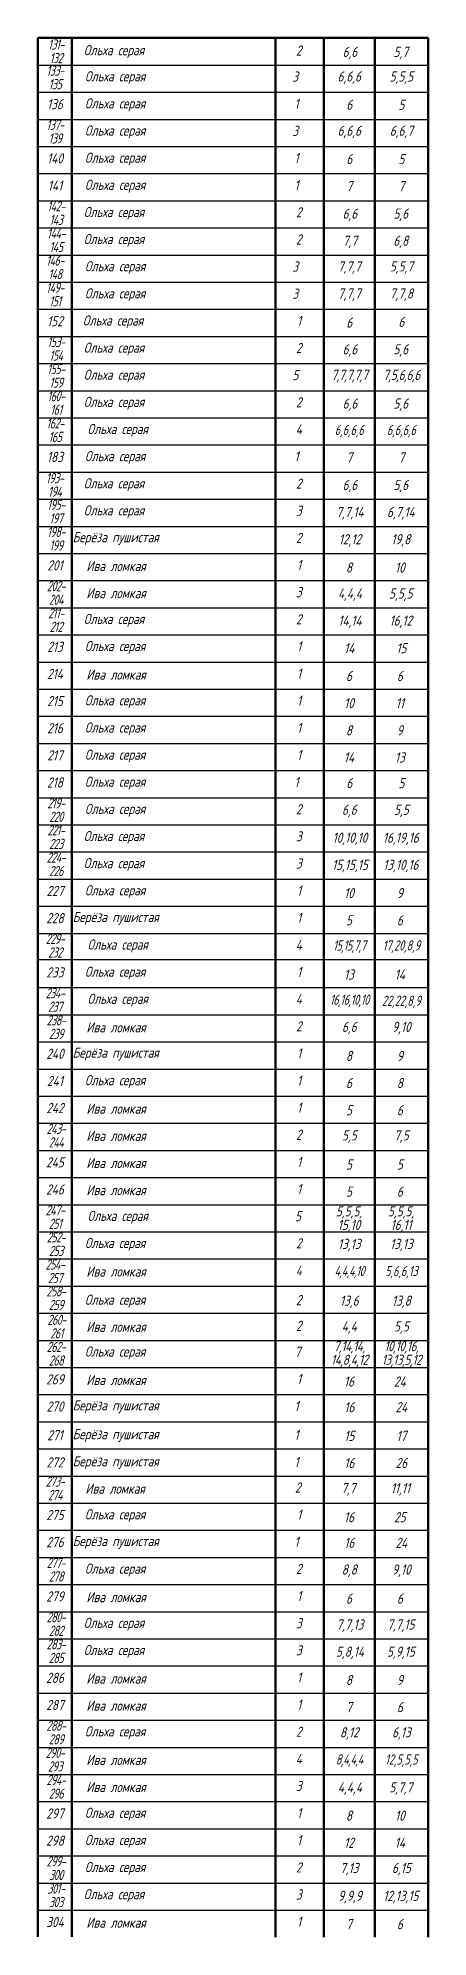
# Model space of a CAD drawing. Header units: metres. Extents: x 23128 to 34628, y -678634 to 13070.
# Drawn here: x 23128 to 34628, y -98714 to -42723 of the extents above; entities that cross this region are included whole.
import ezdxf

# ---------------------------------------------------------------- set-up
doc = ezdxf.new("R2010")
doc.units = ezdxf.units.M
for name, color, linetype, lineweight in [('Лиственные', 160, 'Continuous', 30), ('ТАБЛИЦА 50', 51, 'Continuous', 50), ('текст 300', 7, 'Continuous', 30)]:
    doc.layers.add(name, color=color, linetype=linetype, lineweight=lineweight)
doc.layers.add('ТАБЛИЦА', color=18, linetype='Continuous', true_color=0x000000)
doc.styles.add('NF_VGP_3.0', font='cs_gost2304.shx', dxfattribs={"oblique": 15, "height": 300})

msp = doc.modelspace()

# ---------------------------------------------------------------- texts
at = {"layer": 'Лиственные', "lineweight": 30, "transparency": 33554687, "char_height": 300, "attachment_point": 5, "style": 'NF_VGP_3.0'}
for s, insert, width in [('Ольха серая', (25369, -43123), 6349.98), ('Ольха серая', (25402, -43892), 6349.98), ('Ольха серая', (25402, -44692), 6349.98), ('Ольха серая', (25402, -45492), 6349.98), ('Ольха серая', (25402, -46292), 6349.98), ('Ольха серая', (25402, -47092), 6349.98), ('Ольха серая', (25369, -47892), 6349.98), ('Ольха серая', (25369, -48692), 6349.98), ('Ольха серая', (25402, -49492), 6349.98), ('Ольха серая', (25402, -50292), 6349.98), ('Ольха серая', (25341, -51092), 6349.98), ('Ольха серая', (25369, -51892), 6349.98), ('Ольха серая', (25369, -52692), 6349.98), ('Ольха серая', (25369, -53492), 6349.98), ('Ольха серая', (25479, -54292), 6349.98), ('Ольха серая', (25402, -55092), 6349.98), ('Ольха серая', (25369, -55892), 6349.98), ('Ольха серая', (25369, -56692), 6349.98), ('\\pxqj;Берёза пушистая', (26017, -57481), 3736), ('Ива ломкая', (25430, -58292), 6349.98), ('Ива ломкая', (25430, -59092), 6349.98), ('Ольха серая', (25369, -59892), 6349.98), ('Ольха серая', (25402, -60692), 6349.98), ('Ива ломкая', (25430, -61492), 6349.98), ('Ольха серая', (25402, -62292), 6349.98), ('Ольха серая', (25402, -63092), 6349.98), ('Ольха серая', (25402, -63892), 6349.98), ('Ольха серая', (25402, -64692), 6349.98), ('Ольха серая', (25402, -65492), 6349.98), ('Ольха серая', (25369, -66292), 6349.98), ('Ольха серая', (25369, -67092), 6349.98), ('Ольха серая', (25402, -67892), 6349.98), ('\\pxqj;Берёза пушистая', (26017, -68681), 3736), ('Ольха серая', (25479, -69492), 6349.98), ('Ольха серая', (25402, -70292), 6349.98), ('Ольха серая', (25479, -71092), 6349.98), ('Ива ломкая', (25430, -71892), 6349.98), ('\\pxqj;Берёза пушистая', (26017, -72681), 3736), ('Ольха серая', (25402, -73492), 6349.98), ('Ива ломкая', (25430, -74292), 6349.98), ('Ива ломкая', (25430, -75092), 6349.98), ('Ива ломкая', (25430, -75892), 6349.98), ('Ива ломкая', (25430, -76692), 6349.98), ('Ольха серая', (25479, -77492), 6349.98), ('Ольха серая', (25402, -78292), 6349.98), ('Ива ломкая', (25430, -79092), 6349.98), ('Ольха серая', (25402, -79965), 6349.98), ('Ива ломкая', (25430, -80723), 6349.98), ('Ольха серая', (25402, -81492), 6349.98), ('Ива ломкая', (25430, -82292), 6349.98), ('\\pxqj;Берёза пушистая', (26017, -83081), 3736), ('\\pxqj;Берёза пушистая', (26017, -83928), 3736), ('\\pxqj;Берёза пушистая', (26017, -84728), 3736), ('Ива ломкая', (25402, -85492), 6349.98), ('Ольха серая', (25402, -86292), 6349.98), ('\\pxqj;Берёза пушистая', (26017, -87081), 3736), ('Ольха серая', (25402, -87892), 6349.98), ('Ива ломкая', (25430, -88692), 6349.98), ('Ольха серая', (25369, -89492), 6349.98), ('Ольха серая', (25369, -90292), 6349.98), ('Ива ломкая', (25430, -91092), 6349.98), ('Ива ломкая', (25430, -91892), 6349.98), ('Ольха серая', (25402, -92692), 6349.98), ('Ива ломкая', (25430, -93492), 6349.98), ('Ива ломкая', (25430, -94292), 6349.98), ('Ольха серая', (25402, -95092), 6349.98), ('Ольха серая', (25402, -95892), 6349.98), ('Ольха серая', (25402, -96692), 6349.98), ('Ольха серая', (25369, -97492), 6349.98), ('Ива ломкая', (25430, -98292), 6349.98)]:
    msp.add_mtext(s, dxfattribs=dict(at, insert=insert, width=width))
at = {"layer": 'Лиственные', "color": 5, "char_height": 300, "attachment_point": 1, "style": 'NF_VGP_3.0'}
for s, insert, width in [('2', (30734, -42943), 243.91), ('3', (30629, -43712), 232.3), ('1', (30689, -44512), 156.16), ('3', (30629, -45312), 232.3), ('1', (30689, -46112), 156.16), ('1', (30689, -46912), 156.16), ('2', (30734, -47712), 243.91), ('2', (30734, -48512), 243.91), ('3', (30629, -49312), 232.3), ('3', (30629, -50112), 232.3), ('1', (30766, -50912), 156.16), ('2', (30734, -51712), 243.91), ('5', (30629, -52512), 232.3), ('2', (30734, -53312), 243.91), ('4', (30726, -54112), 239.07), ('1', (30689, -54912), 156.16), ('2', (30734, -55712), 243.91), ('3', (30734, -56512), 232.3), ('2', (30734, -57312), 243.91), ('1', (30766, -58112), 156.16), ('3', (30734, -58912), 232.3), ('2', (30734, -59712), 243.91), ('1', (30766, -60512), 156.16), ('1', (30766, -61312), 156.16), ('1', (30766, -62112), 156.16), ('1', (30766, -62912), 156.16), ('1', (30766, -63712), 156.16), ('1', (30689, -64512), 156.16), ('2', (30734, -65312), 243.91), ('3', (30734, -66112), 232.3), ('3', (30734, -66912), 232.3), ('1', (30766, -67712), 156.16), ('1', (30766, -68512), 156.16), ('4', (30726, -69312), 239.07), ('1', (30766, -70112), 156.16), ('4', (30726, -70912), 239.07), ('2', (30734, -71712), 243.91), ('1', (30766, -72512), 156.16), ('1', (30766, -73312), 156.16), ('1', (30766, -74112), 156.16), ('2', (30734, -74912), 243.91), ('1', (30766, -75712), 156.16), ('1', (30766, -76512), 156.16), ('5', (30706, -77312), 232.3), ('2', (30734, -78112), 243.91), ('4', (30726, -78912), 239.07), ('2', (30734, -79785), 243.91), ('2', (30734, -80543), 243.91), ('7', (30697, -81312), 216.46), ('1', (30766, -82112), 156.16), ('1', (30689, -82912), 156.16), ('1', (30689, -83759), 156.16), ('1', (30689, -84559), 156.16), ('2', (30706, -85312), 243.91), ('1', (30766, -86112), 156.16), ('1', (30689, -86912), 156.16), ('2', (30734, -87712), 243.91), ('1', (30766, -88512), 156.16), ('3', (30734, -89312), 232.3), ('3', (30734, -90112), 232.3), ('1', (30766, -90912), 156.16), ('1', (30766, -91712), 156.16), ('2', (30734, -92512), 243.91), ('4', (30726, -93312), 239.07), ('3', (30734, -94112), 232.3), ('1', (30766, -94912), 156.16), ('1', (30766, -95712), 156.16), ('2', (30734, -96512), 243.91), ('3', (30734, -97312), 232.3), ('1', (30766, -98112), 156.16)]:
    msp.add_mtext(s, dxfattribs=dict(at, insert=insert, width=width))
at = {"layer": 'текст 300', "color": 7, "transparency": 33554687, "char_height": 300, "attachment_point": 5, "line_spacing_factor": 0.8, "style": 'NF_VGP_3.0'}
for s, insert, width in [('{\\W0.9;\\T0.9;\\C256;131-\\P132}', (23656, -43116), 904.92), ('{\\W0.9;\\T0.9;\\C256;133-\\P135}', (23628, -43885), 904.92), ('{\\W0.9;\\T0.9;\\C256;137-\\P139}', (23628, -45485), 904.92), ('{\\W0.9;\\T0.9;\\C256;142-\\P143}', (23656, -47885), 904.92), ('{\\W0.9;\\T0.9;\\C256;144-\\P145}', (23656, -48685), 904.92), ('{\\W0.9;\\T0.9;\\C256;146-\\P148}', (23628, -49485), 904.92), ('{\\W0.9;\\T0.9;\\C256;149-\\P151}', (23628, -50285), 904.92), ('{\\W0.9;\\T0.9;\\C256;153-\\P154}', (23656, -51885), 904.92), ('{\\W0.9;\\T0.9;\\C256;155-\\P159}', (23656, -52685), 904.92), ('{\\W0.9;\\T0.9;\\C256;160-\\P161}', (23656, -53485), 904.92), ('{\\W0.9;\\T0.9;\\C256;162-\\P165}', (23628, -54285), 904.92), ('{\\W0.9;\\T0.9;\\C256;193-\\P194}', (23618, -55900), 980.61), ('{\\W0.9;\\T0.9;\\C256;195-\\P197}', (23656, -56685), 904.92), ('{\\W0.9;\\T0.9;\\C256;198-\\P199}', (23656, -57485), 904.92), ('{\\W0.9;\\T0.9;\\C256;202-\\P204}', (23656, -59085), 904.92), ('{\\W0.9;\\T0.9;\\C256;211-\\P212}', (23656, -59885), 904.92), ('{\\W0.9;\\T0.9;\\C256;219-\\P220}', (23656, -65485), 904.92), ('{\\W0.9;\\T0.9;\\C256;221-\\P223}', (23656, -66285), 904.92), ('{\\W0.9;\\T0.9;\\C256;224-\\P226}', (23656, -67085), 904.92), ('{\\W0.9;\\T0.9;\\C256;229-\\P232}', (23628, -69485), 904.92), ('{\\W0.9;\\T0.9;\\C256;234-\\P237}', (23628, -71085), 904.92), ('{\\W0.9;\\T0.9;\\C256;238-\\P239}', (23656, -71885), 904.92), ('{\\W0.9;\\T0.9;\\C256;243-\\P244}', (23656, -75085), 904.92), ('{\\W0.9;\\T0.9;\\C256;247-\\P251}', (23628, -77485), 904.92), ('{\\W0.9;\\T0.9;\\C256;252-\\P253}', (23656, -78285), 904.92), ('{\\W0.9;\\T0.9;\\C256;254-\\P257}', (23628, -79085), 904.92), ('{\\W0.9;\\T0.9;\\C256;258-\\P259}', (23656, -79878), 904.92), ('{\\W0.9;\\T0.9;\\C256;260-\\P261}', (23676, -80716), 904.92), ('{\\W0.9;\\T0.9;\\C256;262-\\P268}', (23656, -81516), 904.92), ('{\\W0.9;\\T0.9;\\C256;273-\\P274}', (23628, -85485), 904.92), ('{\\W0.9;\\T0.9;\\C256;277-\\P278}', (23656, -87885), 904.92), ('{\\W0.9;\\T0.9;\\C256;280-\\P282}', (23656, -89485), 904.92), ('{\\W0.9;\\T0.9;\\C256;283-\\P285}', (23656, -90285), 904.92), ('{\\W0.9;\\T0.9;\\C256;288-\\P289}', (23656, -92685), 904.92), ('{\\W0.9;\\T0.9;\\C256;290-\\P293}', (23628, -93485), 904.92), ('{\\W0.9;\\T0.9;\\C256;294-\\P296}', (23656, -94285), 904.92), ('{\\W0.9;\\T0.9;\\C256;299-\\P300}', (23656, -96685), 904.92), ('{\\W0.9;\\T0.9;\\C256;301-\\P303}', (23656, -97485), 904.92)]:
    msp.add_mtext(s, dxfattribs=dict(at, insert=insert, width=width))
at = {"layer": 'текст 300', "transparency": 33554687, "char_height": 300, "attachment_point": 5, "style": 'NF_VGP_3.0'}
for s, insert, width in [('6,6', (32325, -43167), 1427.54), ('5,7', (33825, -43167), 1427.54), ('6,6,6', (32306, -43892), 1500), ('5,5,5', (33842, -43892), 1540.96), ('6', (32306, -44692), 1500), ('5', (33842, -44692), 1572.46), ('6,6,6', (32306, -45492), 1500), ('6,6,7', (33842, -45492), 1540.96), ('6', (32306, -46292), 1500), ('5', (33842, -46292), 1572.46), ('7', (32306, -47092), 1500), ('7', (33842, -47092), 1572.46), ('6,6', (32325, -47936), 1427.54), ('5,6', (33825, -47936), 1427.54), ('7,7', (32325, -48736), 1427.54), ('6,8', (33825, -48736), 1427.54), ('7,7,7', (32306, -49492), 1500), ('5,5,7', (33842, -49492), 1540.96), ('7,7,7', (32306, -50292), 1500), ('7,7,8', (33842, -50292), 1540.96), ('6', (33842, -51092), 1572.46), ('6', (32306, -51114), 1500), ('6,6', (32325, -51936), 1427.54), ('5,6', (33825, -51936), 1427.54), ('{\\T0.9;7,7,7,7,7}', (32306, -52692), 1500), ('{\\T0.9;7,5,6,6,6}', (33842, -52692), 1540.96), ('6,6', (32325, -53536), 1427.54), ('5,6', (33825, -53536), 1427.54), ('{\\W0.9;6,6,6,6}', (32306, -54314), 1500), ('{\\W0.9;6,6,6,6}', (33842, -54314), 1572.46), ('7', (32306, -55092), 1500), ('7', (33842, -55092), 1572.46), ('6,6', (32325, -55936), 1427.54), ('5,6', (33825, -55936), 1427.54), ('7,7,14', (32325, -56736), 1427.54), ('6,7,14', (33825, -56736), 1427.54), ('12,12', (32325, -57536), 1427.54), ('19,8', (33825, -57536), 1427.54), ('8', (32297, -58336), 1427.54), ('10', (33797, -58336), 1427.54), ('4,4,4', (32325, -59136), 1427.54), ('5,5,5', (33825, -59136), 1427.54), ('14,14', (32325, -59936), 1427.54), ('16,12', (33825, -59936), 1427.54), ('14', (32306, -60714), 1500), ('15', (33842, -60714), 1572.46), ('6', (32297, -61536), 1427.54), ('6', (33797, -61536), 1427.54), ('10', (32297, -62336), 1427.54), ('11', (33797, -62336), 1427.54), ('8', (32297, -63136), 1427.54), ('9', (33797, -63136), 1427.54), ('14', (32297, -63936), 1427.54), ('13', (33797, -63936), 1427.54), ('6', (32306, -64692), 1500), ('5', (33842, -64692), 1572.46), ('6,6', (32306, -65514), 1500), ('5,5', (33842, -65514), 1572.46), ('10,10,10', (32325, -66336), 1427.54), ('16,19,16', (33825, -66336), 1427.54), ('15,15,15', (32325, -67136), 1427.54), ('13,10,16', (33825, -67136), 1427.54), ('10', (32297, -67936), 1427.54), ('9', (33797, -67936), 1427.54), ('5', (32297, -68736), 1427.54), ('6', (33797, -68736), 1427.54), ('{\\W0.9;\\T0.9;15,15,7,7}', (32306, -69514), 1500), ('{\\W0.9;17,20,8,9}', (33842, -69514), 1572.46), ('13', (32297, -70336), 1427.54), ('14', (33797, -70336), 1427.54), ('{\\W0.9;\\T0.9;16,16,10,10}', (32306, -71114), 1500), ('{\\W0.9;22,22,8,9}', (33842, -71145), 1572.46), ('6,6', (32306, -71914), 1500), ('9,10', (33842, -71914), 1572.46), ('8', (32297, -72736), 1427.54), ('9', (33797, -72736), 1427.54), ('6', (32297, -73536), 1427.54), ('8', (33797, -73536), 1427.54), ('5', (32297, -74336), 1427.54), ('6', (33797, -74336), 1427.54), ('5,5', (32306, -75114), 1500), ('7,5', (33842, -75114), 1572.46), ('5', (32297, -75936), 1427.54), ('5', (33797, -75936), 1427.54), ('5', (32297, -76736), 1427.54), ('6', (33797, -76736), 1427.54), ('13,13', (32306, -78314), 1500), ('13,13', (33842, -78314), 1572.46), ('{\\W0.9;\\T0.9;4,4,4,10}', (32306, -79114), 1500), ('{\\W0.9;5,6,6,13}', (33842, -79114), 1572.46), ('13,6', (32306, -79987), 1500), ('13,8', (33842, -79987), 1572.46), ('4,4', (32306, -80745), 1500), ('5,5', (33842, -80745), 1572.46), ('16', (32297, -82336), 1427.54), ('24', (33797, -82336), 1427.54), ('16', (32306, -83092), 1500), ('24', (33842, -83092), 1572.46), ('15', (32306, -83939), 1500), ('17', (33842, -83939), 1572.46), ('16', (32306, -84739), 1500), ('26', (33842, -84739), 1572.46), ('7,7', (32278, -85514), 1500), ('11,11', (33814, -85514), 1572.46), ('16', (32297, -86336), 1427.54), ('25', (33797, -86336), 1427.54), ('16', (32306, -87092), 1500), ('24', (33842, -87092), 1572.46), ('8,8', (32306, -87914), 1500), ('9,10', (33842, -87914), 1572.46), ('6', (32297, -88736), 1427.54), ('6', (33797, -88736), 1427.54), ('7,7,13', (32325, -89536), 1451.05), ('7,7,15', (33825, -89536), 1427.54), ('5,8,14', (32325, -90336), 1451.05), ('5,9,15', (33825, -90336), 1427.54), ('8', (32297, -91136), 1427.54), ('9', (33797, -91136), 1427.54), ('7', (32297, -91936), 1427.54), ('6', (33797, -91936), 1427.54), ('8,12', (32306, -92714), 1500), ('6,13', (33842, -92714), 1572.46), ('{\\W0.9;\\T0.9;8,4,4,4}', (32306, -93514), 1500), ('{\\W0.9;12,5,5,5}', (33842, -93514), 1572.46), ('4,4,4', (32325, -94336), 1427.54), ('5,7,7', (33825, -94336), 1427.54), ('8', (32297, -95136), 1427.54), ('10', (33797, -95136), 1427.54), ('12', (32297, -95936), 1427.54), ('14', (33797, -95936), 1427.54), ('7,13', (32306, -96714), 1500), ('6,15', (33842, -96714), 1572.46), ('9,9,9', (32325, -97536), 1451.05), ('12,13,15', (33825, -97536), 1427.54), ('7', (32297, -98336), 1427.54), ('6', (33797, -98336), 1427.54)]:
    msp.add_mtext(s, dxfattribs=dict(at, insert=insert, width=width))
at = {"layer": 'текст 300', "color": 7, "transparency": 33554687, "char_height": 300, "width": 1000, "attachment_point": 5, "style": 'NF_VGP_3.0'}
for s, insert in [('{\\C256;136}', (23628, -44674)), ('{\\C256;140}', (23628, -46274)), ('{\\C256;141}', (23628, -47074)), ('{\\C256;152}', (23628, -51073)), ('{\\C256;183}', (23628, -55074)), ('{\\C256;201}', (23628, -58273)), ('{\\C256;213}', (23628, -60673)), ('{\\C256;214}', (23628, -61473)), ('{\\C256;215}', (23628, -62273)), ('{\\C256;216}', (23628, -63073)), ('{\\C256;217}', (23628, -63873)), ('{\\C256;218}', (23628, -64674)), ('{\\C256;227}', (23628, -67873)), ('{\\C256;228}', (23628, -68673)), ('{\\C256;233}', (23628, -70273)), ('{\\C256;240}', (23628, -72673)), ('{\\C256;241}', (23628, -73473)), ('{\\C256;242}', (23628, -74273)), ('{\\C256;245}', (23628, -75873)), ('{\\C256;246}', (23628, -76673)), ('{\\C256;269}', (23628, -82273)), ('{\\C256;270}', (23628, -83073)), ('{\\C256;271}', (23628, -83920)), ('{\\C256;272}', (23628, -84720)), ('{\\C256;275}', (23628, -86273)), ('{\\C256;276}', (23628, -87073)), ('{\\C256;279}', (23628, -88673)), ('{\\C256;286}', (23628, -91073)), ('{\\C256;287}', (23628, -91873)), ('{\\C256;297}', (23628, -95073)), ('{\\C256;298}', (23628, -95873)), ('{\\C256;304}', (23628, -98273))]:
    msp.add_mtext(s, dxfattribs=dict(at, insert=insert))
at = {"layer": 'текст 300', "transparency": 33554687, "char_height": 300, "attachment_point": 5, "line_spacing_factor": 0.8, "style": 'NF_VGP_3.0'}
for s, insert, width in [('5,5,5,\\P15,10', (32297, -77552), 1500), ('5,5,5,\\P16,11', (33833, -77552), 1572.46), ('{\\T0.9;7,14,14,\\P14,8,4,12}', (32306, -81529), 1500), ('{\\T0.9;10,10,16,\\P13,13,5,12}', (33842, -81529), 1572.46)]:
    msp.add_mtext(s, dxfattribs=dict(at, insert=insert, width=width))

# ---------------------------------------------------------------- linework, layer by layer
at = {"layer": 'ТАБЛИЦА', "color": 0, "transparency": 33554687}
for points in [[(23128, -43523), (34628, -43523)], [(23128, -44323), (34628, -44323)], [(23128, -45123), (34628, -45123)], [(23128, -45923), (34628, -45923)], [(23128, -46723), (34628, -46723)], [(23128, -47523), (34628, -47523)], [(23128, -48323), (34628, -48323)], [(23128, -49123), (34628, -49123)], [(23128, -49923), (34628, -49923)], [(23128, -50723), (34628, -50723)], [(23128, -51523), (34628, -51523)], [(23128, -52323), (34628, -52323)], [(23128, -53123), (34628, -53123)], [(23128, -53923), (34628, -53923)], [(23128, -54723), (34628, -54723)], [(23128, -55523), (34628, -55523)], [(23128, -56323), (34628, -56323)], [(23128, -57123), (34628, -57123)], [(23128, -57923), (34628, -57923)], [(23128, -58723), (34628, -58723)], [(23128, -59523), (34628, -59523)], [(23128, -60323), (34628, -60323)], [(23128, -61123), (34628, -61123)], [(23128, -61923), (34628, -61923)], [(23128, -62723), (34628, -62723)], [(23128, -63523), (34628, -63523)], [(23128, -64323), (34628, -64323)], [(23128, -65123), (34628, -65123)], [(23128, -65923), (34628, -65923)], [(23128, -66723), (34628, -66723)], [(23128, -67523), (34628, -67523)], [(23128, -68323), (34628, -68323)], [(23128, -69123), (34628, -69123)], [(23128, -69892), (34628, -69892)], [(23128, -70723), (34628, -70723)], [(23128, -71523), (34628, -71523)], [(23128, -72323), (34628, -72323)], [(23128, -73123), (34628, -73123)], [(23128, -73923), (34628, -73923)], [(23128, -74723), (34628, -74723)], [(23128, -75523), (34628, -75523)], [(23128, -76323), (34628, -76323)], [(23128, -77123), (34628, -77123)], [(23128, -77923), (34628, -77923)], [(23128, -78723), (34628, -78723)], [(23128, -79523), (34628, -79523)], [(23128, -80323), (34628, -80323)], [(23128, -81123), (34628, -81123)], [(23128, -81923), (34628, -81923)], [(23128, -82723), (34628, -82723)], [(23128, -83523), (34628, -83523)], [(23128, -84323), (34628, -84323)], [(23128, -85123), (34628, -85123)], [(23128, -85923), (34628, -85923)], [(23128, -86723), (34628, -86723)], [(23128, -87523), (34628, -87523)], [(23128, -88323), (34628, -88323)], [(23128, -89123), (34628, -89123)], [(23128, -89923), (34628, -89923)], [(23128, -90723), (34628, -90723)], [(23128, -91523), (34628, -91523)], [(23128, -92323), (34628, -92323)], [(23128, -93123), (34628, -93123)], [(23128, -93923), (34628, -93923)], [(23128, -94723), (34628, -94723)], [(23128, -95523), (34628, -95523)], [(23128, -96323), (34628, -96323)], [(23128, -97123), (34628, -97123)], [(23128, -97923), (34628, -97923)]]:
    msp.add_lwpolyline(points, dxfattribs=at)
at = {"layer": 'ТАБЛИЦА 50', "color": 7, "transparency": 33554687}
for points in [[(23128, -42723), (34628, -42723)], [(23128, -98713), (23128, -42723)], [(24128, -98713), (24128, -42723)], [(30128, -98714), (30128, -42723)], [(30128, -98714), (30128, -42723)], [(31556, -98714), (31556, -42723)], [(31556, -98714), (31556, -42723)], [(33056, -98714), (33056, -42723)], [(33056, -98714), (33056, -42723)], [(34628, -98714), (34628, -42723)]]:
    msp.add_lwpolyline(points, dxfattribs=at)

msp.set_redraw_order([(e.dxf.handle, doc.entitydb.next_handle()) for e in msp.query("TEXT MTEXT ATTDEF DIMENSION ARC_DIMENSION")])  # texts and dimensions are drawn at this point

doc.saveas('drawing.dxf')
